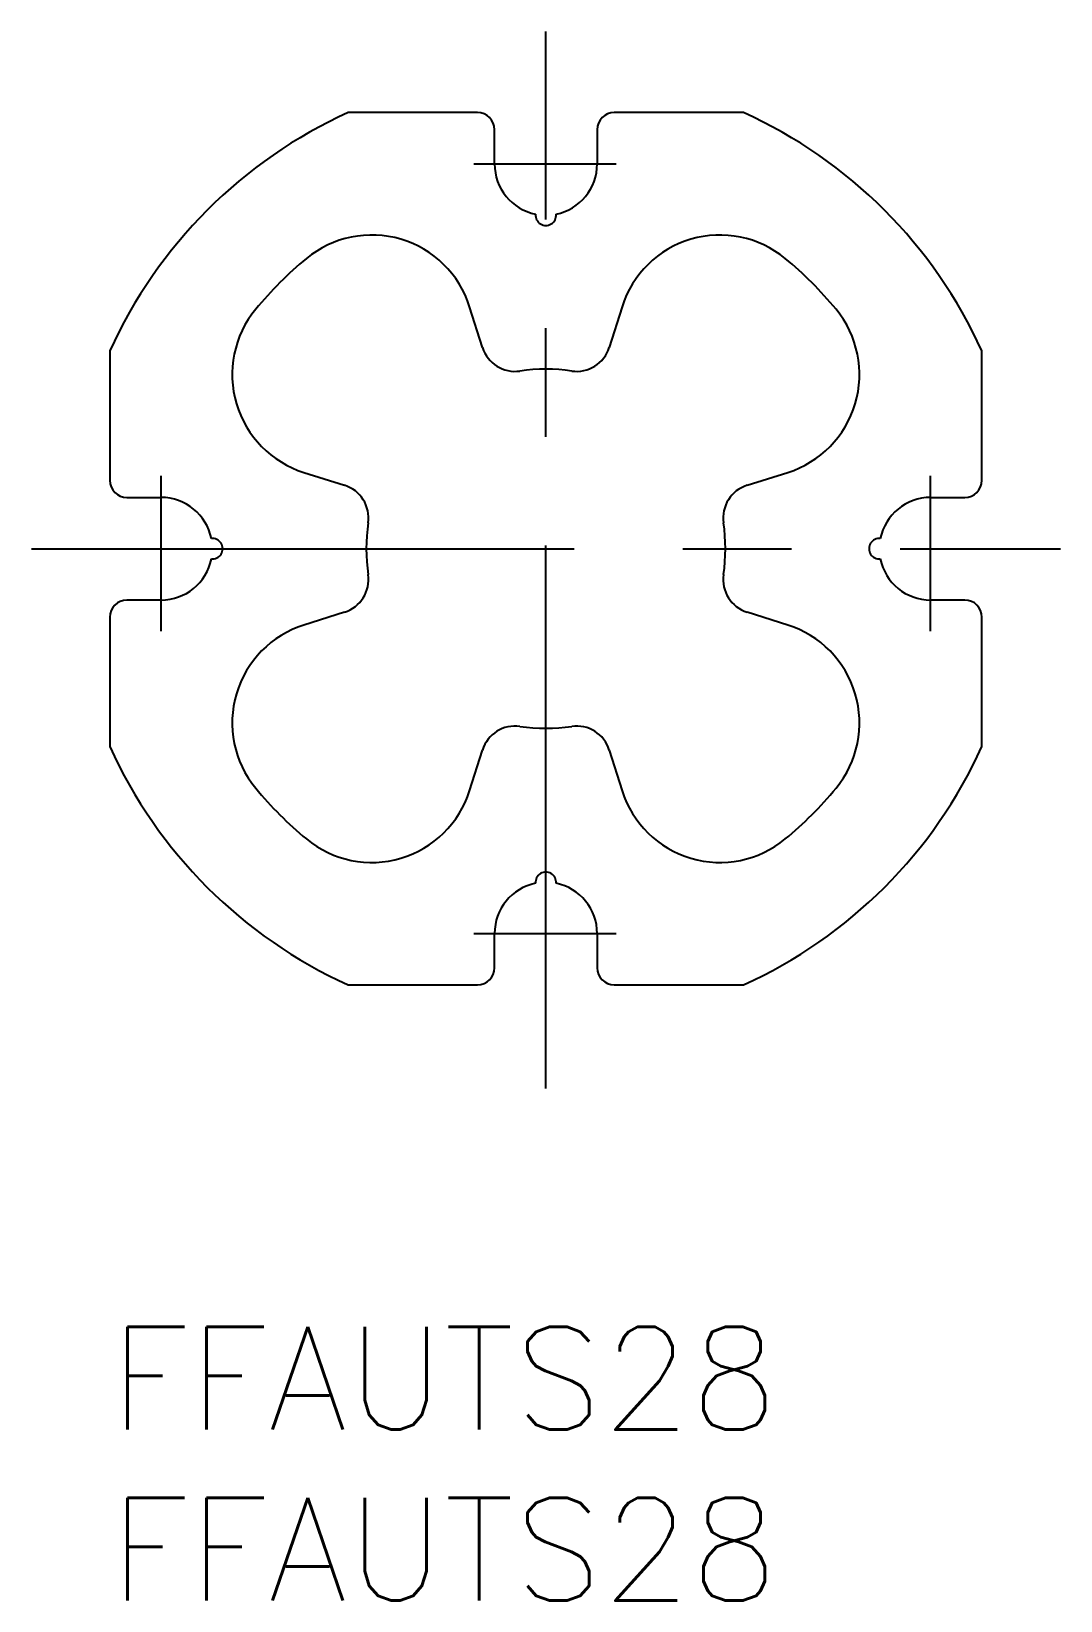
# Model space of a CAD drawing. Extents: x -2 to 3076, y -8 to 38.
# Drawn here: x -2.29 to 27.8, y -8 to 37.87 of the extents above; entities that cross this region are included whole.
import ezdxf

# ---------------------------------------------------------------- set-up
doc = ezdxf.new("R2010")
doc.units = 0
doc.header["$LTSCALE"] = 0.5
doc.linetypes.add('CENTER', pattern=[50.8, 31.75, -6.35, 6.35, -6.35])
for name, color, linetype in [('MSM_CENTER', 1, 'CENTER'), ('MSM_CONTINUOUS', 7, 'CONTINUOUS'), ('MSM_PART_NUMBER', 7, 'CONTINUOUS')]:
    doc.layers.add(name, color=color, linetype=linetype)
doc.styles.get("Standard").update_dxf_attribs({"font": 'txt.shx', "height": 3, "bigfont": 'bigfont.shx'})

msp = doc.modelspace()

# ---------------------------------------------------------------- texts
at = {"layer": 'MSM_PART_NUMBER'}
for p in [(0, -3), (0, -8)]:
    msp.add_text('FFAUTS28', height=3, dxfattribs=at).set_placement(p)

# ---------------------------------------------------------------- linework, layer by layer
at = {"layer": 'MSM_CENTER'}
for p, q in [((12.75, 6.971), (12.75, 37.874)), ((10.644, 34), (14.808, 34)), ((1.5, 20.337), (1.5, 24.882)), ((24, 20.337), (24, 24.882)), ((-2.293, 22.75), (27.802, 22.75)), ((10.644, 11.5), (14.808, 11.5))]:
    msp.add_line(p, q, dxfattribs=at)
at = {"layer": 'MSM_CONTINUOUS'}
for p, q in [((10.75, 35.5), (6.967, 35.5)), ((18.533, 35.5), (14.75, 35.5)), ((11.25, 34), (11.25, 35)), ((14.25, 35), (14.25, 34)), ((10.895, 28.634), (10.52, 29.823)), ((14.98, 29.823), (14.605, 28.634)), ((0, 28.533), (0, 24.75)), ((25.5, 24.75), (25.5, 28.533)), ((5.677, 24.98), (6.866, 24.605)), ((18.634, 24.605), (19.823, 24.98)), ((0.5, 24.25), (1.5, 24.25)), ((24, 24.25), (25, 24.25)), ((1.5, 21.25), (0.5, 21.25)), ((25, 21.25), (24, 21.25)), ((0, 20.75), (0, 16.967)), ((6.866, 20.895), (5.677, 20.52)), ((19.823, 20.52), (18.634, 20.895)), ((25.5, 16.967), (25.5, 20.75)), ((10.52, 15.677), (10.895, 16.866)), ((14.605, 16.866), (14.98, 15.677)), ((11.25, 10.5), (11.25, 11.5)), ((14.25, 11.5), (14.25, 10.5)), ((6.967, 10), (10.75, 10)), ((14.75, 10), (18.533, 10))]:
    msp.add_line(p, q, dxfattribs=at)
for centre, radius, start, end in [((12.75, 22.75), 14, 114.3958, 155.6042), ((10.75, 35), 0.5, 0, 90), ((14.75, 35), 0.5, 90, 180), ((12.75, 22.75), 14, 24.3958, 65.6042), ((12.75, 34), 1.5, 180, 258.5217), ((12.75, 34), 1.5, 281.4783, 0), ((12.75, 32.5), 0.3, 174.2608, 5.7392), ((7.659, 28.921), 3, 17.5, 129.5243), ((17.841, 28.921), 3, 50.4757, 162.5), ((12.75, 22.75), 11, 129.5243, 140.4757), ((12.75, 22.75), 11, 39.5243, 50.4757), ((6.579, 27.841), 3, 140.4757, 252.5), ((18.921, 27.841), 3, 287.5, 39.5243), ((11.849, 28.935), 1, 197.5, 278.2931), ((13.651, 28.935), 1, 261.7069, 342.5), ((12.75, 22.75), 5.25, 81.7069, 98.2931), ((0.5, 24.75), 0.5, 180, 270), ((6.565, 23.651), 1, 351.7069, 72.5), ((18.935, 23.651), 1, 107.5, 188.2931), ((25, 24.75), 0.5, 270, 0), ((1.5, 22.75), 1.5, 11.4783, 90), ((24, 22.75), 1.5, 90, 168.5217), ((12.75, 22.75), 5.25, 171.7069, 188.2931), ((12.75, 22.75), 5.25, 351.7069, 8.2931), ((3, 22.75), 0.3, 264.2608, 95.7392), ((22.5, 22.75), 0.3, 84.2608, 275.7392), ((1.5, 22.75), 1.5, 270, 348.5217), ((24, 22.75), 1.5, 191.4783, 270), ((6.565, 21.849), 1, 287.5, 8.2931), ((18.935, 21.849), 1, 171.7069, 252.5), ((0.5, 20.75), 0.5, 90, 180), ((25, 20.75), 0.5, 0, 90), ((6.579, 17.659), 3, 107.5, 219.5243), ((18.921, 17.659), 3, 320.4757, 72.5), ((11.849, 16.565), 1, 81.7069, 162.5), ((12.75, 22.75), 5.25, 261.7069, 278.2931), ((13.651, 16.565), 1, 17.5, 98.2931), ((12.75, 22.75), 14, 204.3958, 245.6042), ((12.75, 22.75), 14, 294.3958, 335.6042), ((12.75, 22.75), 11, 219.5243, 230.4757), ((7.659, 16.579), 3, 230.4757, 342.5), ((17.841, 16.579), 3, 197.5, 309.5243), ((12.75, 22.75), 11, 309.5243, 320.4757), ((12.75, 11.5), 1.5, 101.4783, 180), ((12.75, 13), 0.3, 354.2608, 185.7392), ((12.75, 11.5), 1.5, 0, 78.5217), ((10.75, 10.5), 0.5, 270, 0), ((14.75, 10.5), 0.5, 180, 270)]:
    msp.add_arc(centre, radius, start, end, dxfattribs=at)

msp.set_redraw_order([(e.dxf.handle, doc.entitydb.next_handle()) for e in msp.query("TEXT MTEXT ATTDEF DIMENSION ARC_DIMENSION")])  # texts and dimensions are drawn at this point

doc.saveas('drawing.dxf')
